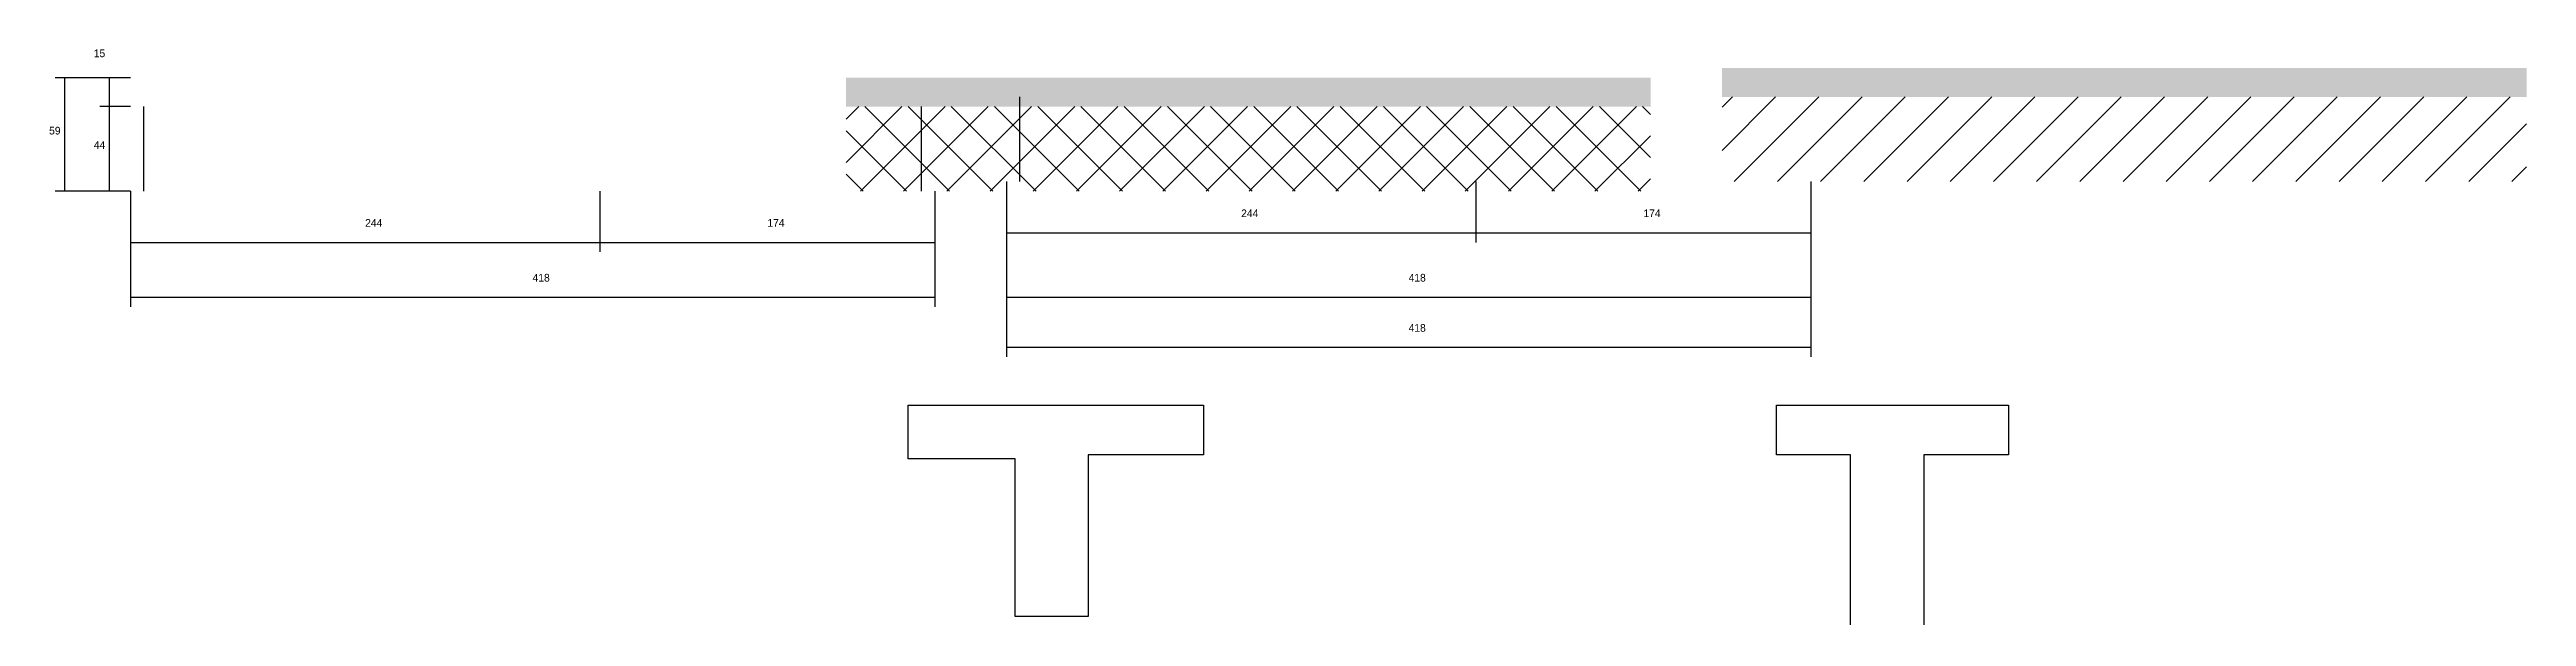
# Model space of a CAD drawing. Header units: metres. Extents: x -132 to 34800, y -36000 to 1848.
# Drawn here: x 20356 to 21643, y 889 to 1184 of the extents above; entities that cross this region are included whole.
import ezdxf

# ---------------------------------------------------------------- set-up
doc = ezdxf.new("R2010")
doc.units = ezdxf.units.M
for name, color, linetype in [('CONCRETO', 251, 'Continuous'), ('COTA', 4, 'Continuous'), ('REAPROVEITAMENTO', 251, 'Continuous'), ('SARR_2.2x7', 40, 'Continuous')]:
    doc.layers.add(name, color=color, linetype=linetype)

msp = doc.modelspace()

# ---------------------------------------------------------------- texts
at = {"layer": 'COTA'}
for s, p in [('15', (20379, 1180.3)), ('59', (20355.8, 1140.1)), ('44', (20379, 1132.6)), ('244', (20520, 1092.1)), ('174', (20729, 1092.1)), ('244', (20975.2, 1097.1)), ('174', (21184.2, 1097.1)), ('418', (20607, 1063.6)), ('418', (21062.2, 1063.6)), ('418', (21062.2, 1037.5))]:
    msp.add_text(s, height=4, dxfattribs=at).set_placement(p)

# ---------------------------------------------------------------- hatches: boundary and pattern name
at = {"layer": 'COTA'}
h = msp.add_hatch(dxfattribs=at)
h.set_pattern_fill('AR-CONC', scale=0.03)
h.paths.add_polyline_path([(21643.1, 1174.6), (21225.1, 1174.6), (21225.1, 1174.6), (21225.1, 1159.6), (21225.1, 1159.6), (21643.1, 1159.6), (21643.1, 1159.6), (21643.1, 1174.6)])
h = msp.add_hatch(dxfattribs=at)
h.set_pattern_fill('AR-CONC', scale=0.03)
h.paths.add_polyline_path([(21187.9, 1169.6), (20769.9, 1169.6), (20769.9, 1169.6), (20769.9, 1154.6), (20769.9, 1154.6), (21187.9, 1154.6), (21187.9, 1154.6), (21187.9, 1169.6)])
at = {"layer": 'REAPROVEITAMENTO'}
h = msp.add_hatch(dxfattribs=at)
h.set_pattern_fill('ANSI31', scale=5)
h.paths.add_polyline_path([(21643.1, 1115.6), (21643.1, 1159.6), (21643.1, 1159.6), (21225.1, 1159.6), (21225.1, 1159.6), (21225.1, 1115.6), (21225.1, 1115.6), (21643.1, 1115.6)])
h = msp.add_hatch(dxfattribs=at)
h.set_pattern_fill('ANSI37', scale=5)
h.paths.add_polyline_path([(21187.9, 1110.6), (21187.9, 1154.6), (21187.9, 1154.6), (20769.9, 1154.6), (20769.9, 1154.6), (20769.9, 1110.6), (20769.9, 1110.6), (21187.9, 1110.6)])

# ---------------------------------------------------------------- linework, layer by layer
at = {"layer": 'CONCRETO'}
for points in [[(20802.1, 971.4), (20802.1, 999.4), (20955.7, 999.4), (20955.7, 973.4), (20895.7, 973.4), (20895.7, 889.4), (20857.7, 889.4), (20857.7, 971.4)], [(21253.3, 973.4), (21253.3, 999.4), (21373.9, 999.4), (21373.9, 973.4), (21329.9, 973.4), (21329.9, 759.4), (21291.9, 759.4), (21291.9, 973.4)]]:
    msp.add_lwpolyline(points, close=True, dxfattribs=at)
at = {"layer": 'COTA'}
for p, q in [((20398, 1169.6), (20358.9, 1169.6)), ((20363.9, 1110.6), (20363.9, 1169.6)), ((20398, 1169.6), (20382.1, 1169.6)), ((20387.1, 1154.6), (20387.1, 1169.6)), ((20398, 1154.6), (20382.1, 1154.6)), ((20398, 1154.6), (20382.1, 1154.6)), ((20387.1, 1110.6), (20387.1, 1154.6)), ((20398, 1110.6), (20358.9, 1110.6)), ((20398, 1110.6), (20382.1, 1110.6)), ((20398, 1110.6), (20398, 1079)), ((20398, 1110.6), (20398, 1050.5)), ((20642, 1110.6), (20642, 1079)), ((20642, 1110.6), (20642, 1079)), ((20816, 1110.6), (20816, 1079)), ((20816, 1110.6), (20816, 1050.5)), ((20853.2, 1115.6), (20853.2, 1084)), ((20853.2, 1115.6), (20853.2, 1050.5)), ((20853.2, 1115.6), (20853.2, 1024.4)), ((21097.2, 1115.6), (21097.2, 1084)), ((21097.2, 1115.6), (21097.2, 1084)), ((21271.2, 1115.6), (21271.2, 1084)), ((21271.2, 1115.6), (21271.2, 1050.5)), ((21271.2, 1115.6), (21271.2, 1024.4)), ((20398, 1084), (20642, 1084)), ((20642, 1084), (20816, 1084)), ((20853.2, 1089), (21097.2, 1089)), ((21097.2, 1089), (21271.2, 1089)), ((20398, 1055.5), (20816, 1055.5)), ((20853.2, 1055.5), (21271.2, 1055.5)), ((20853.2, 1029.4), (21271.2, 1029.4))]:
    msp.add_line(p, q, dxfattribs=at)
at = {"layer": 'SARR_2.2x7'}
for p, q in [((20860.2, 1115.6), (20860.2, 1159.6)), ((20405, 1110.6), (20405, 1154.6)), ((20809.1, 1110.6), (20809.1, 1154.6))]:
    msp.add_line(p, q, dxfattribs=at)

msp.set_redraw_order([(e.dxf.handle, doc.entitydb.next_handle()) for e in msp.query("TEXT MTEXT ATTDEF DIMENSION ARC_DIMENSION")])  # texts and dimensions are drawn at this point

doc.saveas('drawing.dxf')
